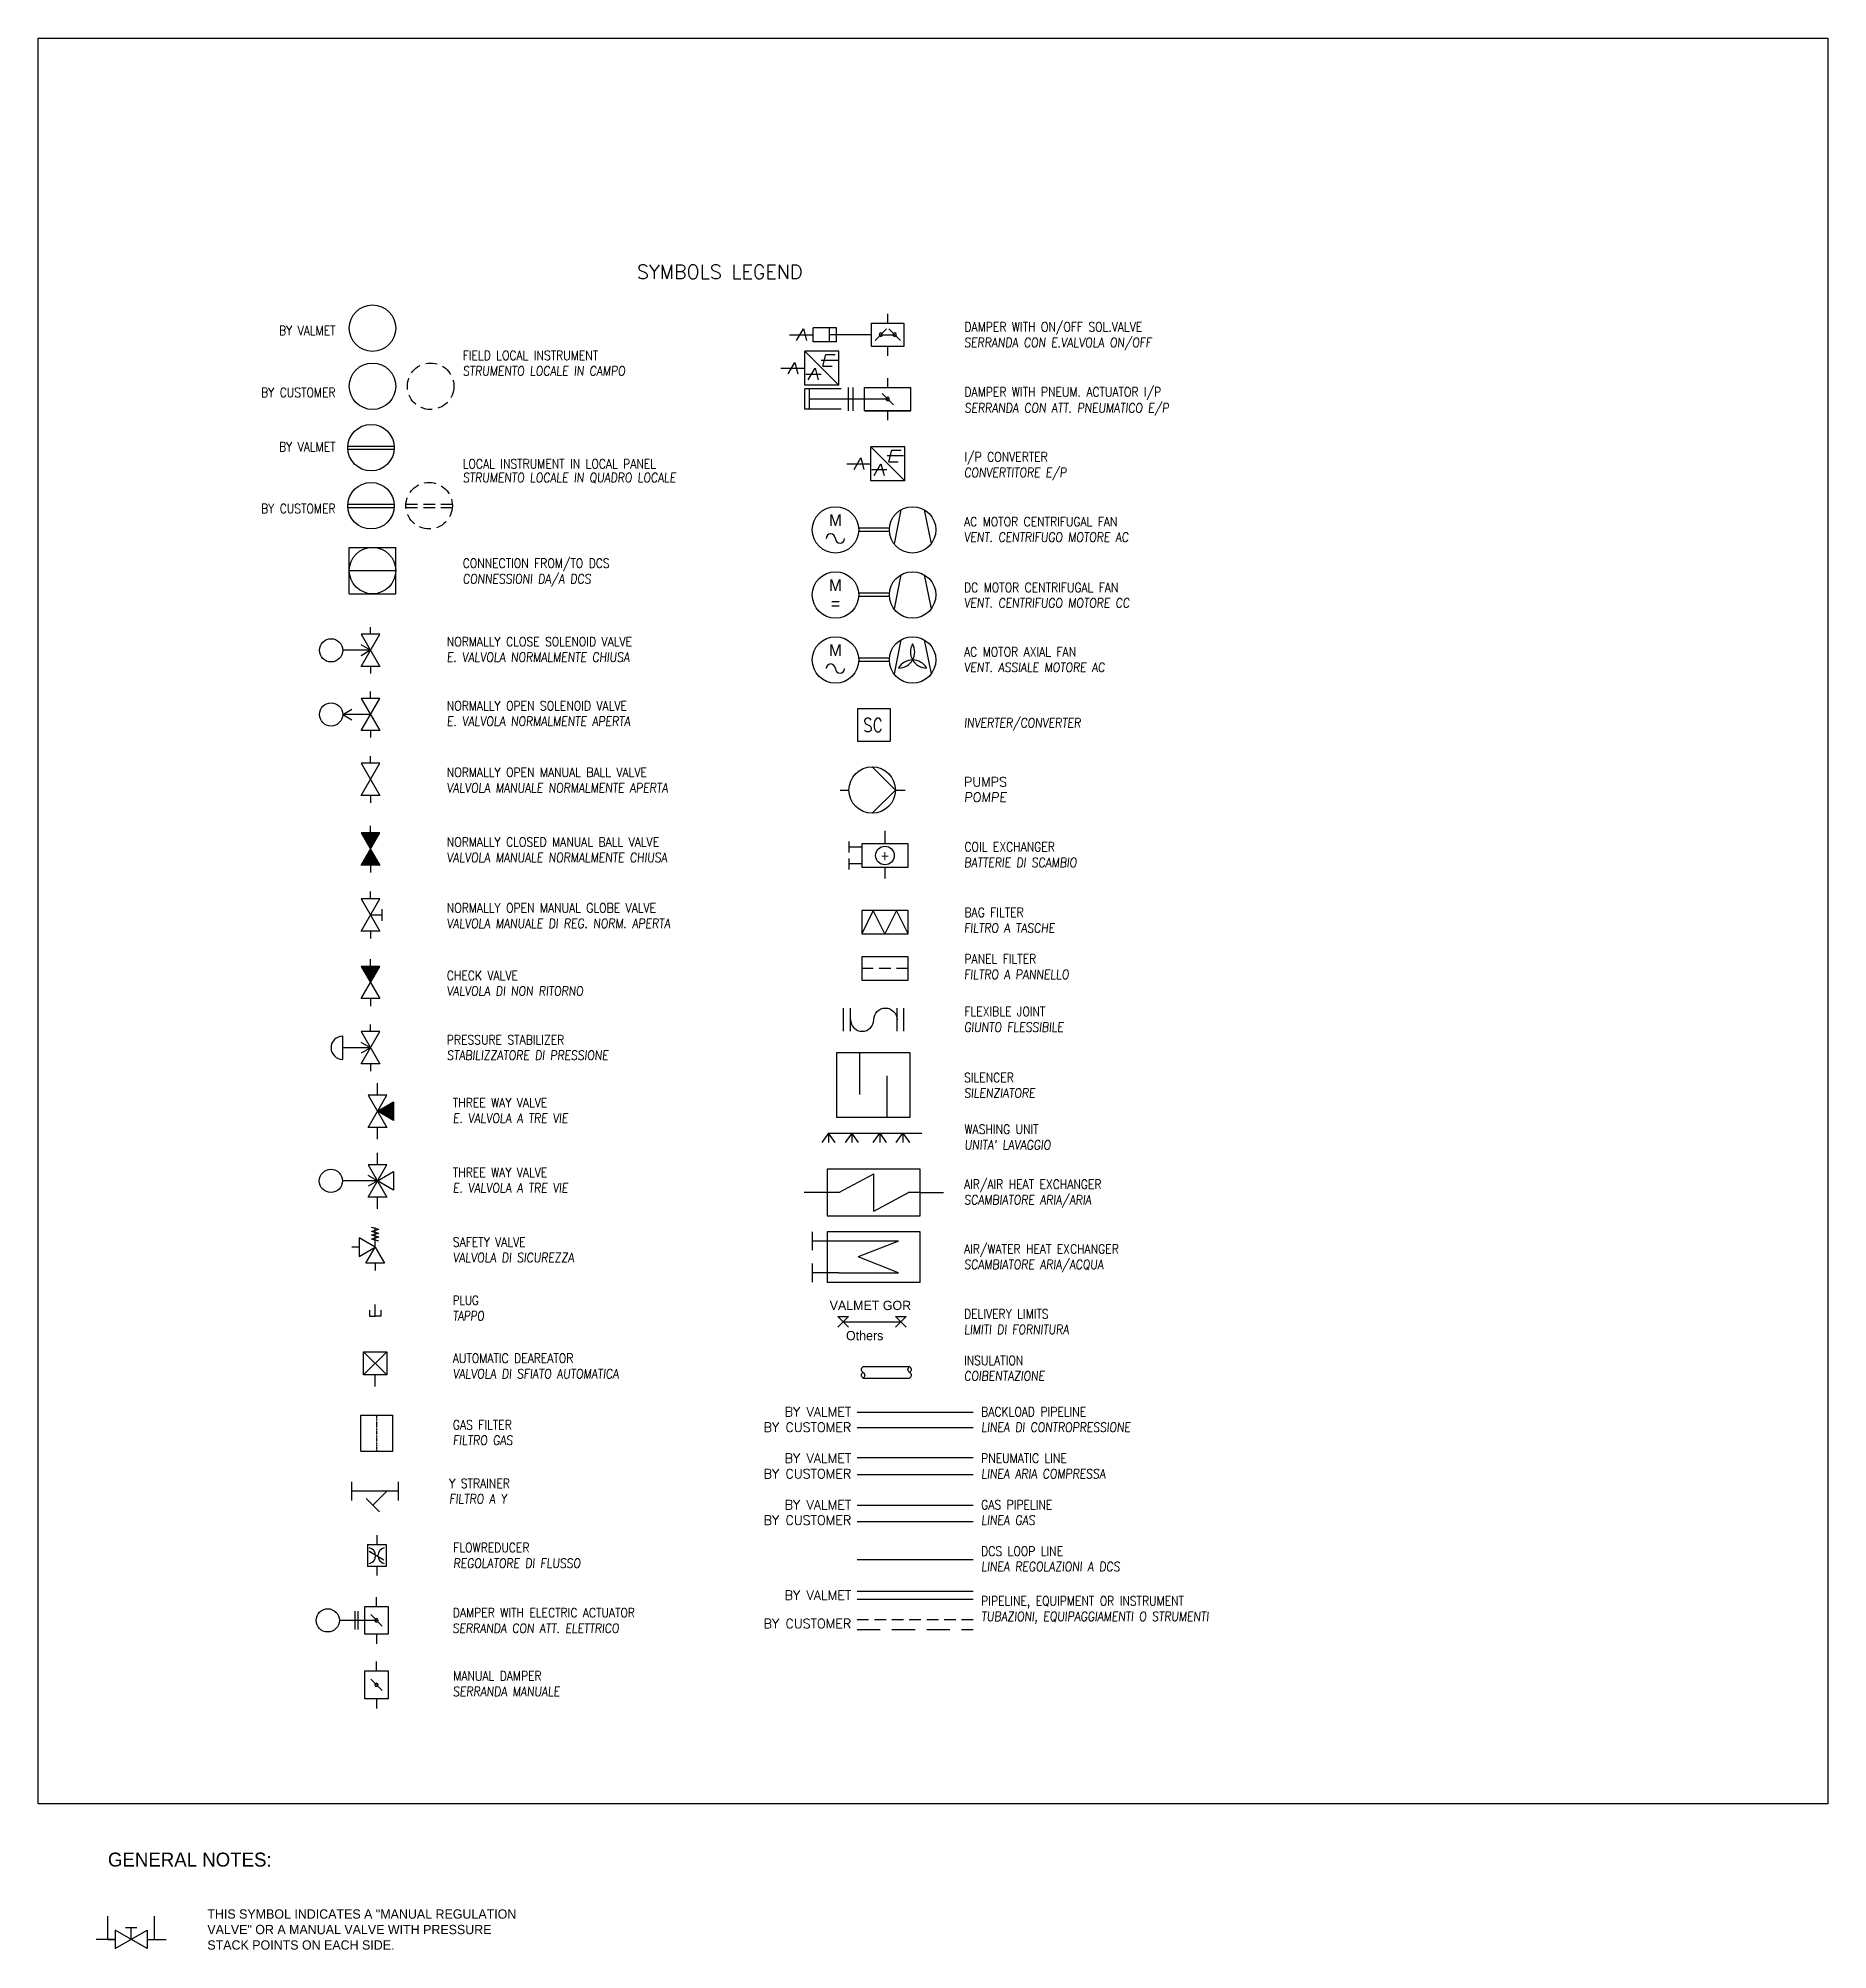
# Model space of a CAD drawing. Extents: x -512 to 738, y -1341 to -930.
# Drawn here: x 352.5 to 737.6, y -1341.4 to -930 of the extents above; entities that cross this region are included whole.
import ezdxf
from ezdxf.enums import TextEntityAlignment as Align

# ---------------------------------------------------------------- set-up
doc = ezdxf.new("R2010")
doc.units = 0
doc.header["$MEASUREMENT"] = 0
for name, pattern in [('CADRA_CONTINUOUS', [0]), ('HIDDEN', [0.375, 0.25, -0.125]), ('NASCOSTA', [0.375, 0.25, -0.125])]:
    doc.linetypes.add(name, pattern=pattern)
doc.layers.get('0').update_dxf_attribs({"linetype": 'CONTINUOUS'})
doc.layers.add('LEGEND', color=7, linetype='CONTINUOUS')
doc.styles.add('ROMANS', font='romans')
doc.linetypes.add('BACK_PRESSURE_GOR', pattern='A,5,["X",Standard,S=1.5,R=0,X=-0.1,Y=-0.75],1', length=6)
doc.linetypes.add('BACK_PRESSURE_OTHERS', pattern='A,1,-1.5,1,-1.5,1,-1.5,1,["X",Standard,S=1.5,R=0,X=-0.1,Y=-0.75],-1.5', length=10)
doc.linetypes.add('COMPRESS_AIR_GOR', pattern='A,5,["V",Standard,S=1.5,R=180,X=-0.1,Y=0.75],1', length=6)
doc.linetypes.add('COMPRESS_AIR_OTHERS', pattern='A,1,-1.5,1,-1.5,1,-1.5,1,["V",Standard,S=1.5,R=180,X=-0.1,Y=0.75],-1.5', length=10)
doc.linetypes.add('GAS_LINE', pattern='A,0.5,-0.2,["GAS",Standard,S=0.1,R=0,X=-0.1,Y=-0.05],-0.25', length=0.95)
doc.linetypes.add('PID_ELECTBINARY', pattern='A,0.125,-0.0625,0.125,-0.0625,[130,ltypeshp.shx,S=0.1,R=135,X=0,Y=0],0.125,-0.0625,0.125,-0.0625', length=0.75)
pattern_1 = [(45, (-1037.5, -1545.17884), (-0.088388348, 0.088388348), [])]

msp = doc.modelspace()

# ---------------------------------------------------------------- texts
at = {"linetype": 'CADRA_CONTINUOUS', "width": 67.8719, "attachment_point": 1}
for s, insert, char_height in [('GENERAL NOTES: ', (367.5, -1320.5), 3), ('\\P\\PTHIS SYMBOL INDICATES A "MANUAL REGULATION VALVE" OR A MANUAL VALVE WITH PRESSURE STACK POINTS ON EACH SIDE.', (388.89, -1326.05), 2)]:
    msp.add_mtext(s, dxfattribs=dict(at, insert=insert, char_height=char_height))
at = {"layer": 'LEGEND', "color": 4, "linetype": 'Continuous', "style": 'ROMANS'}
msp.add_text('SYMBOLS LEGEND', height=3, dxfattribs=at).set_placement((481.34, -981.73))
at = {"layer": 'LEGEND', "linetype": 'Continuous', "style": 'ROMANS'}
for s, width, p in [('DAMPER WITH ON/OFF SOL.VALVE', 0.85, (551.81, -993.08)), ('FIELD LOCAL INSTRUMENT', 0.85, (443.84, -999.23)), ('DAMPER WITH PNEUM. ACTUATOR I/P', 0.85, (551.81, -1007.1)), ('NORMALLY CLOSE SOLENOID VALVE', 0.85, (440.42, -1060.85)), ('NORMALLY OPEN SOLENOID VALVE', 0.85, (440.42, -1074.65)), ('NORMALLY OPEN MANUAL BALL VALVE', 0.85, (440.42, -1088.97)), ('NORMALLY CLOSED MANUAL BALL VALVE', 0.85, (440.42, -1103.97)), ('COIL EXCHANGER', 0.85, (551.81, -1105.01)), ('NORMALLY OPEN MANUAL GLOBE VALVE', 0.85, (440.42, -1118.16)), ('BAG FILTER', 0.85, (551.81, -1119.12)), ('PANEL FILTER', 0.85, (551.81, -1129.12)), ('CHECK VALVE', 0.85, (440.42, -1132.71)), ('FLEXIBLE JOINT', 0.85, (551.81, -1140.46)), ('PRESSURE STABILIZER ', 0.85, (440.42, -1146.54)), ('SILENCER', 0.85, (551.72, -1154.67)), ('THREE WAY VALVE', 0.85, (441.72, -1160.08)), ('WASHING UNIT', 0.85, (551.81, -1165.81)), ('THREE WAY VALVE', 0.85, (441.72, -1175.08)), ('SAFETY VALVE', 0.85, (441.72, -1190.08)), ('PLUG', 0.8, (441.72, -1202.62)), ('DELIVERY LIMITS', 0.85, (551.72, -1205.55)), ('AUTOMATIC DEAREATOR', 0.85, (441.72, -1215.08)), ('INSULATION', 0.85, (551.72, -1215.55)), ('BACKLOAD PIPELINE', 0.85, (555.41, -1226.61)), ('GAS FILTER', 0.85, (441.72, -1229.42)), ('PNEUMATIC LINE', 0.85, (555.41, -1236.61)), ('Y STRAINER', 0.85, (440.95, -1242.02)), ('GAS PIPELINE', 0.85, (555.41, -1246.61)), ('FLOWREDUCER', 0.85, (441.81, -1255.85)), ('DCS LOOP LINE', 0.85, (555.41, -1256.61)), ('PIPELINE, EQUIPMENT OR INSTRUMENT', 0.85, (555.41, -1267.32)), ('DAMPER WITH ELECTRIC ACTUATOR', 0.85, (441.72, -1269.85)), ('MANUAL DAMPER', 0.85, (441.81, -1283.45))]:
    msp.add_text(s, height=2, dxfattribs=dict(at, width=width)).set_placement(p)
at = {"layer": 'LEGEND', "linetype": 'Continuous', "style": 'ROMANS', "width": 0.85}
for s, p in [('BY VALMET', (416.48, -993.88)), ('BY CUSTOMER', (416.48, -1007.21)), ('BY VALMET', (416.48, -1018.88)), ('BY CUSTOMER', (416.48, -1032.21))]:
    msp.add_text(s, height=2, dxfattribs=at).set_placement(p, align=Align.RIGHT)
at = {"layer": 'LEGEND', "linetype": 'Continuous', "style": 'ROMANS', "oblique": 5}
for s, width, p in [('SERRANDA CON E.VALVOLA ON/OFF', 0.85, (551.72, -996.45)), ('STRUMENTO LOCALE IN CAMPO', 0.85, (443.84, -1002.57)), ('SERRANDA CON ATT. PNEUMATICO E/P', 0.85, (551.81, -1010.53)), ('E. VALVOLA NORMALMENTE CHIUSA', 0.85, (440.42, -1064.19)), ('E. VALVOLA NORMALMENTE APERTA', 0.85, (440.42, -1077.99)), ('VALVOLA MANUALE NORMALMENTE APERTA', 0.85, (440.42, -1092.31)), ('VALVOLA MANUALE NORMALMENTE CHIUSA', 0.85, (440.42, -1107.31)), ('BATTERIE DI SCAMBIO', 0.85, (551.72, -1108.38)), ('VALVOLA MANUALE DI REG. NORM. APERTA', 0.85, (440.42, -1121.49)), ('FILTRO A TASCHE', 0.85, (551.72, -1122.48)), ('FILTRO A PANNELLO', 0.85, (551.72, -1132.48)), ('VALVOLA DI NON RITORNO', 0.85, (440.42, -1136.04)), ('GIUNTO FLESSIBILE', 0.85, (551.72, -1143.83)), ('STABILIZZATORE DI PRESSIONE', 0.85, (440.42, -1149.87)), ('SILENZIATORE', 0.85, (551.72, -1158)), ('E. VALVOLA A TRE VIE', 0.85, (441.72, -1163.42)), ("UNITA' LAVAGGIO", 0.85, (551.81, -1169.18)), ('E. VALVOLA A TRE VIE', 0.85, (441.72, -1178.42)), ('VALVOLA DI SICUREZZA', 0.85, (441.72, -1193.42)), ('TAPPO', 0.8, (441.72, -1205.96)), ('LIMITI DI FORNITURA', 0.85, (551.72, -1208.89)), ('VALVOLA DI SFIATO AUTOMATICA', 0.85, (441.72, -1218.42)), ('COIBENTAZIONE', 0.85, (551.72, -1218.89)), ('LINEA DI CONTROPRESSIONE', 0.85, (555.41, -1229.94)), ('FILTRO GAS', 0.85, (441.72, -1232.75)), ('LINEA ARIA COMPRESSA', 0.85, (555.41, -1239.94)), ('FILTRO A Y', 0.85, (440.95, -1245.35)), ('LINEA GAS', 0.85, (555.41, -1249.94)), ('REGOLATORE DI FLUSSO', 0.85, (441.81, -1259.21)), ('LINEA REGOLAZIONI A DCS', 0.85, (555.41, -1259.94)), ('SERRANDA CON ATT. ELETTRICO', 0.85, (441.63, -1273.22)), ('TUBAZIONI, EQUIPAGGIAMENTI O STRUMENTI', 0.85, (555.41, -1270.66)), ('SERRANDA MANUALE', 0.85, (441.72, -1286.82))]:
    msp.add_text(s, height=2, dxfattribs=dict(at, width=width)).set_placement(p)
at = {"layer": 'LEGEND', "style": 'ROMANS', "width": 0.85}
msp.add_text('I/P CONVERTER', height=2, dxfattribs=at).set_placement((551.81, -1021.07))
at = {"layer": 'LEGEND', "color": 7, "style": 'ROMANS', "oblique": 5, "width": 0.85}
msp.add_text('STRUMENTO LOCALE IN QUADRO LOCALE', height=2, dxfattribs=at).set_placement((443.84, -1025.54))
at = {"layer": 'LEGEND', "color": 7, "style": 'ROMANS', "width": 0.85}
msp.add_text('LOCAL INSTRUMENT IN LOCAL PANEL', height=2, dxfattribs=at).set_placement((443.84, -1022.57))
at = {"layer": 'LEGEND', "style": 'ROMANS', "oblique": 5, "width": 0.85}
msp.add_text('CONVERTITORE E/P', height=2, dxfattribs=at).set_placement((551.72, -1024.44))
at = {"layer": 'LEGEND', "color": 7, "linetype": 'Continuous', "text_generation_flag": 2}
for s, p in [('M', (524.05, -1033.67)), ('M', (524.05, -1047.67)), ('=', (524.05, -1051.64)), ('M', (524.05, -1061.66))]:
    msp.add_text(s, height=2.5, dxfattribs=at).set_placement(p, align=Align.MIDDLE)
at = {"layer": 'LEGEND', "color": 7, "linetype": 'Continuous', "style": 'ROMANS', "width": 0.85}
for s, p in [('AC MOTOR CENTRIFUGAL FAN ', (551.72, -1035.02)), ('CONNECTION FROM/TO DCS', (443.84, -1043.98)), ('DC MOTOR CENTRIFUGAL FAN', (551.72, -1049.19)), ('AC MOTOR AXIAL FAN ', (551.72, -1063.04)), ('AIR/AIR HEAT EXCHANGER', (551.72, -1177.65)), ('AIR/WATER HEAT EXCHANGER', (551.72, -1191.57))]:
    msp.add_text(s, height=2, dxfattribs=at).set_placement(p)
at = {"layer": 'LEGEND', "color": 7, "linetype": 'Continuous', "style": 'ROMANS', "oblique": 5, "width": 0.85}
for s, p in [('VENT. CENTRIFUGO MOTORE AC', (551.72, -1038.35)), ('CONNESSIONI DA/A DCS', (443.84, -1047.32)), ('VENT. CENTRIFUGO MOTORE CC', (551.72, -1052.52)), ('VENT. ASSIALE MOTORE AC', (551.72, -1066.37)), ('INVERTER/CONVERTER', (551.72, -1078.32)), ('SCAMBIATORE ARIA/ARIA', (551.72, -1180.98)), ('SCAMBIATORE ARIA/ACQUA', (551.72, -1194.9))]:
    msp.add_text(s, height=2, dxfattribs=at).set_placement(p)
at = {"layer": 'LEGEND', "color": 7, "linetype": 'Continuous', "style": 'ROMANS', "width": 0.8}
msp.add_text('SC', height=3, dxfattribs=at).set_placement((532.12, -1077.79), align=Align.MIDDLE)
at = {"layer": 'LEGEND', "color": 7, "linetype": 'Continuous', "style": 'ROMANS'}
msp.add_text('PUMPS', height=2, dxfattribs=at).set_placement((551.72, -1091.02))
at = {"layer": 'LEGEND', "color": 7, "linetype": 'Continuous', "style": 'ROMANS', "oblique": 5}
msp.add_text('POMPE', height=2, dxfattribs=at).set_placement((551.72, -1094.35))
at = {"layer": 'LEGEND', "style": 'ROMANS', "width": 0.9}
msp.add_text('+', height=2, dxfattribs=at).set_placement((534.7, -1105.87), align=Align.MIDDLE)
at = {"layer": 'LEGEND', "linetype": 'Continuous'}
for s, p in [('VALMET GOR', (522.8, -1203.72)), ('Others', (526.33, -1210.22))]:
    msp.add_text(s, height=2, dxfattribs=at).set_placement(p)
at = {"layer": 'LEGEND', "linetype": 'Continuous', "style": 'ROMANS'}
for s, p in [('BY VALMET', (527.44, -1226.61)), ('BY CUSTOMER', (527.44, -1229.94)), ('BY CUSTOMER', (527.44, -1239.94)), ('BY VALMET', (527.44, -1236.61)), ('BY VALMET', (527.44, -1246.61)), ('BY CUSTOMER', (527.44, -1249.94)), ('BY VALMET', (527.44, -1266.1)), ('BY CUSTOMER', (527.44, -1272.2))]:
    msp.add_text(s, height=2, dxfattribs=at).set_placement(p, align=Align.RIGHT)

# ---------------------------------------------------------------- blocks, each defined once
blk = doc.blocks.new('COIL')
at = {"color": 1}
for p, q in [((0, 2.5), (0, -2.5)), ((10, 2.5), (0, 2.5)), ((10, -2.5), (10, 2.5)), ((0, -2.5), (10, -2.5))]:
    blk.add_line(p, q, dxfattribs=at)
blk.add_circle((5, 0), 2)
blk = doc.blocks.new('INSULATION LEG')
at = {"color": 1, "linetype": 'Continuous', "ltscale": 10}
for p, q in [((10, 1.25), (0, 1.25)), ((10, -1.25), (0, -1.25))]:
    blk.add_line(p, q, dxfattribs=at)
for centre, radius, start, end in [((0.37, 0.62), 0.725, 120.5075, 239.4925), ((0.39, -0.62), 0.736, 121.8395, 238.1605), ((-0.37, 0.62), 0.725, 300.5075, 59.4925), ((10.39, -0.62), 0.736, 121.8395, 238.1605), ((9.63, 0.62), 0.725, 300.5075, 59.4925), ((9.61, -0.62), 0.736, 301.8395, 58.1605)]:
    blk.add_arc(centre, radius, start, end, dxfattribs=at)

# ---------------------------------------------------------------- hatches: boundary and pattern name
at = {"layer": 'LEGEND', "ltscale": 10}
h = msp.add_hatch(dxfattribs=at)
h.set_pattern_fill('ANSI31', color=1, style=0)
h.set_pattern_definition([(45, (-1037.5, -1531.44363), (-0.088388348, 0.088388348), [])])
h.paths.add_polyline_path([(422.01, -1101.02), (424.01, -1104.49), (426.01, -1101.02)])
h.paths.add_polyline_path([(422.01, -1107.95), (426.01, -1107.95), (424.01, -1104.49)])
h = msp.add_hatch(dxfattribs=at)
h.set_pattern_fill('ANSI31', color=1, style=0)
h.set_pattern_definition(pattern_1)
h.paths.add_polyline_path([(422.01, -1129.76), (424.01, -1133.22), (426.01, -1129.76)])
h = msp.add_hatch(dxfattribs=at)
h.set_pattern_fill('ANSI31', color=1, style=0)
h.set_pattern_definition(pattern_1)
h.paths.add_polyline_path([(428.95, -1162.92), (428.95, -1158.92), (425.48, -1160.92)])

# ---------------------------------------------------------------- linework, layer by layer
at = {"ltscale": 10}
msp.add_lwpolyline([(352.5, -929.96), (737.58, -929.96), (737.58, -1310), (352.5, -1310)], close=True, dxfattribs=at)
at = {"layer": 'LEGEND', "color": 1, "linetype": 'Continuous'}
for p, q in [((531.8, -996.28), (531.8, -991.28)), ((531.8, -991.28), (538.8, -991.28)), ((538.8, -991.28), (538.8, -996.28)), ((533.8, -993.78), (536.8, -993.78)), ((538.8, -996.28), (531.8, -996.28)), ((518.44, -1009.82), (518.44, -1005.45)), ((530.3, -1005.13), (540.3, -1005.13)), ((530.3, -1010.13), (530.3, -1005.13)), ((540.3, -1010.13), (540.3, -1005.13)), ((530.3, -1010.13), (540.3, -1010.13)), ((540.3, -1010.13), (530.3, -1010.13)), ((422.01, -1058.25), (426.01, -1065.17)), ((422.01, -1065.17), (426.01, -1058.25)), ((426.01, -1058.25), (422.01, -1058.25)), ((538.15, -1059.45), (536.65, -1066.78)), ((543.15, -1059.45), (544.65, -1066.78)), ((426.01, -1065.17), (422.01, -1065.17)), ((422.01, -1078.97), (426.01, -1072.05)), ((422.01, -1072.05), (426.01, -1078.97)), ((426.01, -1072.05), (422.01, -1072.05)), ((426.01, -1078.97), (422.01, -1078.97)), ((426.01, -1086.02), (422.01, -1086.02)), ((422.01, -1092.95), (426.01, -1086.02)), ((422.01, -1086.02), (426.01, -1092.95)), ((426.01, -1092.95), (422.01, -1092.95)), ((426.01, -1101.02), (422.01, -1101.02)), ((422.01, -1107.95), (426.01, -1101.02)), ((422.01, -1101.02), (426.01, -1107.95)), ((426.01, -1107.95), (422.01, -1107.95)), ((426.01, -1115.21), (422.01, -1115.21)), ((422.01, -1122.13), (426.01, -1115.21)), ((422.01, -1115.21), (426.01, -1122.13)), ((426.01, -1122.13), (422.01, -1122.13)), ((426.01, -1129.76), (422.01, -1129.76)), ((422.01, -1136.69), (426.01, -1129.76)), ((422.01, -1129.76), (426.01, -1136.69)), ((426.01, -1136.69), (422.01, -1136.69)), ((426.01, -1143.79), (422.01, -1143.79)), ((422.01, -1150.72), (426.01, -1143.79)), ((422.01, -1143.79), (426.01, -1150.72)), ((418.01, -1149.76), (418.01, -1144.76)), ((426.01, -1150.72), (422.01, -1150.72)), ((524.33, -1162.29), (524.33, -1148.29)), ((524.33, -1148.29), (530.08, -1148.29)), ((529.33, -1157.29), (529.33, -1148.29)), ((530.08, -1148.29), (540.08, -1148.29)), ((540.08, -1148.29), (540.08, -1162.29)), ((535.08, -1153.29), (535.08, -1162.29)), ((423.48, -1164.39), (427.48, -1157.46)), ((423.48, -1157.46), (427.48, -1164.39)), ((427.48, -1157.46), (423.48, -1157.46)), ((425.48, -1160.92), (428.95, -1158.92)), ((428.95, -1158.92), (428.95, -1162.92)), ((427.48, -1164.39), (423.48, -1164.39)), ((428.95, -1162.92), (425.48, -1160.92)), ((530.08, -1162.29), (524.33, -1162.29)), ((540.08, -1162.29), (530.08, -1162.29)), ((423.48, -1179.39), (427.48, -1172.46)), ((423.48, -1172.46), (427.48, -1179.39)), ((427.48, -1172.46), (423.48, -1172.46)), ((425.48, -1175.92), (428.95, -1173.92)), ((428.95, -1177.92), (425.48, -1175.92)), ((428.95, -1173.92), (428.95, -1177.92)), ((542.3, -1173.4), (522.3, -1173.4)), ((522.3, -1173.4), (522.3, -1183.4)), ((542.3, -1183.4), (542.3, -1173.4)), ((427.48, -1179.39), (423.48, -1179.39)), ((522.3, -1183.4), (542.3, -1183.4)), ((425, -1190.18), (421.54, -1188.18)), ((421.54, -1188.18), (421.54, -1192.18)), ((542.27, -1186.87), (522.27, -1186.87)), ((522.27, -1186.87), (522.27, -1197.76)), ((542.27, -1192.3), (542.27, -1186.87)), ((421.54, -1192.18), (425, -1190.18)), ((423, -1193.64), (425, -1190.18)), ((425, -1190.18), (427, -1193.64)), ((542.27, -1197.76), (542.27, -1192.3)), ((427, -1193.64), (423, -1193.64)), ((542.27, -1197.76), (522.27, -1197.76)), ((421.93, -1234.1), (421.93, -1226.37)), ((421.93, -1226.37), (428.82, -1226.37)), ((428.82, -1234.1), (428.82, -1226.37)), ((421.93, -1234.1), (428.82, -1234.1)), ((420, -1244.72), (420, -1240.72)), ((430, -1244.72), (430, -1240.72)), ((430, -1242.72), (420, -1242.72)), ((425.91, -1247.14), (423.09, -1244.31)), ((424.5, -1245.72), (427.5, -1242.72)), ((423.33, -1254.15), (423.33, -1258.94)), ((423.33, -1254.15), (427.35, -1254.15)), ((427.35, -1254.15), (427.35, -1258.94)), ((427.35, -1258.94), (423.33, -1258.94)), ((422.8, -1267.51), (427.8, -1267.51)), ((422.8, -1273.51), (422.8, -1267.51)), ((427.8, -1267.51), (427.8, -1273.51)), ((427.8, -1273.51), (422.8, -1273.51)), ((422.8, -1281.4), (427.8, -1281.4)), ((422.8, -1287.4), (422.8, -1281.4)), ((427.8, -1281.4), (427.8, -1287.4)), ((427.8, -1287.4), (422.8, -1287.4)), ((367.5, -1339.17), (367.5, -1334.17)), ((369.04, -1341.17), (375.96, -1337.17)), ((375.96, -1341.17), (369.04, -1337.17)), ((369.04, -1337.17), (369.04, -1341.17)), ((373.75, -1336.67), (371.25, -1336.67)), ((372.5, -1339.17), (372.5, -1336.67)), ((375.96, -1337.17), (375.96, -1341.17)), ((377.5, -1339.17), (377.5, -1334.17)), ((369.04, -1339.17), (365, -1339.17)), ((367.5, -1339.17), (369.04, -1339.17)), ((375.96, -1339.17), (377.5, -1339.17)), ((375.96, -1339.17), (380, -1339.17))]:
    msp.add_line(p, q, dxfattribs=at)
at = {"layer": 'LEGEND', "color": 3}
for p, q in [((535.3, -991.28), (535.3, -989.25)), ((535.3, -998.3), (535.3, -996.28)), ((535.3, -1005.13), (535.3, -1003.11)), ((535.3, -1012.16), (535.3, -1010.13)), ((534.7, -1100.53), (534.7, -1103.37)), ((534.7, -1108.37), (534.7, -1110.84)), ((522.3, -1178.4), (517.3, -1178.4)), ((542.3, -1178.4), (547.3, -1178.4)), ((425.3, -1267.51), (425.3, -1265.48)), ((425.3, -1273.51), (425.3, -1275.57)), ((425.3, -1281.4), (425.3, -1279.37)), ((425.3, -1287.4), (425.3, -1289.46))]:
    msp.add_line(p, q, dxfattribs=at)
at = {"layer": 'LEGEND', "color": 4}
for p, q in [((514.14, -993.78), (519.27, -993.78)), ((512.32, -1000.98), (517.45, -1000.98)), ((526.5, -1021.56), (531.63, -1021.56))]:
    msp.add_line(p, q, dxfattribs=at)
at = {"layer": 'LEGEND', "color": 7}
for p, q in [((515.69, -995.03), (517.14, -992.53)), ((517.14, -992.53), (517.81, -995.03)), ((513.88, -1002.23), (515.32, -999.73)), ((515.32, -999.73), (515.99, -1002.23)), ((524.54, -999.3), (520.98, -999.3)), ((521.34, -1000.55), (522.01, -998.05)), ((522.01, -998.05), (524.01, -998.05)), ((517.69, -1002.24), (520.95, -1002.24)), ((518.21, -1003.49), (519.66, -1000.99)), ((519.66, -1000.99), (520.33, -1003.49)), ((521.34, -1000.55), (523.34, -1000.55)), ((528.06, -1022.81), (529.5, -1020.31)), ((529.5, -1020.31), (530.17, -1022.81)), ((538.72, -1019.88), (535.16, -1019.88)), ((535.52, -1021.13), (536.19, -1018.63)), ((536.19, -1018.63), (538.19, -1018.63)), ((531.87, -1022.82), (535.13, -1022.82)), ((532.39, -1024.07), (533.84, -1021.57)), ((533.84, -1021.57), (534.51, -1024.07)), ((535.52, -1021.13), (537.52, -1021.13)), ((528.8, -1074.24), (528.8, -1081.24)), ((535.8, -1074.24), (535.8, -1081.24))]:
    msp.add_line(p, q, dxfattribs=at)
at = {"layer": 'LEGEND', "color": 1}
for p, q in [((524.27, -992.28), (519.27, -992.28)), ((519.27, -995.28), (519.27, -992.28)), ((524.27, -995.28), (519.27, -995.28)), ((524.27, -995.28), (524.27, -992.28)), ((524.8, -1004.65), (517.45, -997.31)), ((524.8, -997.31), (517.45, -997.31)), ((517.45, -1004.65), (517.45, -997.31)), ((524.8, -1004.65), (524.8, -997.31)), ((524.8, -1004.65), (517.45, -1004.65)), ((538.98, -1017.88), (531.63, -1017.88)), ((538.98, -1025.23), (531.63, -1017.88)), ((531.63, -1025.23), (531.63, -1017.88)), ((538.98, -1025.23), (538.98, -1017.88)), ((538.98, -1025.23), (531.63, -1025.23)), ((538.15, -1031.46), (536.65, -1038.79)), ((543.15, -1031.46), (544.65, -1038.79)), ((538.15, -1045.46), (536.65, -1052.79)), ((543.15, -1045.46), (544.65, -1052.79)), ((536.96, -1091.79), (531.96, -1086.79)), ((531.96, -1096.79), (536.96, -1091.79)), ((539.7, -1117.7), (529.7, -1117.7)), ((529.7, -1117.7), (529.7, -1122.7)), ((539.7, -1122.7), (539.7, -1117.7)), ((529.7, -1122.7), (539.7, -1122.7)), ((539.7, -1127.7), (529.7, -1127.7)), ((529.7, -1127.7), (529.7, -1132.7)), ((539.7, -1132.7), (539.7, -1127.7)), ((529.7, -1132.7), (539.7, -1132.7))]:
    msp.add_line(p, q, dxfattribs=at)
at = {"layer": 'LEGEND'}
for p, q in [((522.77, -995.28), (522.77, -992.28)), ((531.8, -993.78), (522.77, -993.78)), ((419.43, -1049.55), (419.43, -1039.55)), ((419.43, -1039.55), (429.43, -1039.55)), ((429.43, -1049.55), (429.43, -1039.55)), ((419.43, -1044.55), (429.43, -1044.55)), ((419.43, -1049.55), (429.43, -1049.55)), ((532.2, -1117.7), (529.7, -1122.7)), ((534.7, -1122.7), (532.2, -1117.7)), ((537.2, -1117.7), (534.7, -1122.7)), ((539.7, -1122.7), (537.2, -1117.7)), ((525.8, -1143.71), (525.8, -1138.71)), ((527.3, -1143.71), (527.3, -1138.71)), ((537.3, -1143.71), (537.3, -1138.71)), ((538.8, -1143.71), (538.8, -1138.71)), ((425.78, -1186.37), (424.22, -1185.95)), ((425.78, -1186.37), (424.22, -1186.79)), ((425.78, -1187.21), (424.22, -1186.79)), ((425.78, -1187.21), (424.22, -1187.63)), ((425.78, -1188.05), (424.22, -1187.63)), ((425.78, -1188.05), (424.22, -1188.47)), ((425.78, -1188.89), (424.22, -1188.47)), ((425, -1190.18), (425, -1185.95))]:
    msp.add_line(p, q, dxfattribs=at)
at = {"layer": 'LEGEND', "linetype": 'Continuous'}
for p, q in [((532.57, -995.02), (535.04, -992.54)), ((535.57, -992.54), (538.04, -995.02)), ((525.26, -1005.45), (517.44, -1005.45)), ((535.3, -1007.63), (518.44, -1007.63)), ((534.07, -1006.4), (536.54, -1008.87)), ((525.26, -1009.82), (517.44, -1009.82)), ((419.13, -1017.74), (429.1, -1017.74)), ((419.13, -1018.44), (429.1, -1018.44)), ((419.13, -1030.24), (429.1, -1030.24)), ((419.13, -1030.94), (429.1, -1030.94)), ((535.65, -1035.44), (529.04, -1035.44)), ((535.65, -1036.14), (529.04, -1036.14)), ((535.65, -1049.44), (529.04, -1049.44)), ((535.65, -1050.14), (529.04, -1050.14)), ((424.01, -1061.71), (422.01, -1060.56)), ((424.01, -1061.71), (418.01, -1061.71)), ((424.01, -1061.71), (422.01, -1062.87)), ((535.65, -1063.43), (529.04, -1063.43)), ((535.65, -1064.13), (529.04, -1064.13)), ((418.01, -1075.51), (420.01, -1074.35)), ((418.01, -1075.51), (420.01, -1076.66)), ((424.01, -1075.51), (418.01, -1075.51)), ((424.01, -1147.26), (418.01, -1147.26)), ((424.01, -1147.26), (422.01, -1146.1)), ((424.01, -1147.26), (422.01, -1148.41)), ((425.48, -1175.92), (417.98, -1175.92)), ((425.48, -1175.92), (423.48, -1174.77)), ((425.48, -1175.92), (423.48, -1177.08)), ((524.8, -1178.4), (532.3, -1174.4)), ((524.8, -1178.4), (522.3, -1178.4)), ((532.3, -1182.4), (539.8, -1178.4)), ((542.3, -1178.4), (539.8, -1178.4)), ((526.85, -1205.09), (524.56, -1207.38)), ((524.56, -1205.09), (526.85, -1207.38)), ((524.56, -1205.09), (526.85, -1205.09)), ((537, -1205.09), (539.3, -1207.38)), ((539.3, -1205.09), (537, -1207.38)), ((537, -1205.09), (539.3, -1205.09)), ((525.71, -1206.24), (538.15, -1206.24)), ((423.68, -1255.63), (426.85, -1257.46)), ((425.3, -1270.51), (417.3, -1270.51)), ((420.6, -1268.51), (420.6, -1272.51)), ((421.3, -1268.51), (421.3, -1272.51)), ((426.54, -1271.75), (424.07, -1269.27)), ((426.54, -1285.64), (424.07, -1283.16))]:
    msp.add_line(p, q, dxfattribs=at)
at = {"layer": 'LEGEND', "color": 7, "linetype": 'Continuous'}
for p, q in [((517.44, -1009.82), (517.44, -1005.45)), ((526.87, -1010.13), (526.87, -1005.13)), ((527.87, -1010.13), (527.87, -1005.13)), ((528.8, -1074.24), (535.8, -1074.24)), ((528.8, -1081.24), (535.8, -1081.24)), ((425.48, -1157.46), (425.48, -1154.89)), ((425.48, -1166.96), (425.48, -1164.39)), ((425.48, -1172.46), (425.48, -1169.89)), ((532.3, -1182.4), (532.3, -1174.4)), ((425.48, -1181.96), (425.48, -1179.39))]:
    msp.add_line(p, q, dxfattribs=at)
at = {"layer": 'LEGEND', "color": 7, "linetype": 'HIDDEN', "ltscale": 10}
for p, q in [((431.63, -1030.24), (441.6, -1030.24)), ((431.63, -1030.94), (441.6, -1030.94))]:
    msp.add_line(p, q, dxfattribs=at)
at = {"layer": 'LEGEND', "color": 2, "linetype": 'Continuous'}
for p, q in [((424.01, -1058.25), (424.01, -1056.75)), ((424.01, -1065.17), (424.01, -1066.67)), ((424.01, -1072.05), (424.01, -1070.55)), ((424.01, -1078.97), (424.01, -1080.47)), ((424.01, -1086.02), (424.01, -1084.46)), ((424.01, -1092.95), (424.01, -1094.55)), ((424.01, -1101.02), (424.01, -1099.46)), ((424.01, -1107.95), (424.01, -1109.55)), ((424.01, -1115.21), (424.01, -1113.65)), ((424.01, -1122.13), (424.01, -1123.73)), ((424.01, -1129.76), (424.01, -1128.2)), ((424.01, -1136.69), (424.01, -1138.29)), ((424.01, -1143.79), (424.01, -1142.23)), ((424.01, -1150.72), (424.01, -1152.32)), ((425.34, -1252.16), (425.34, -1254.15)), ((425.34, -1258.94), (425.34, -1260.84))]:
    msp.add_line(p, q, dxfattribs=at)
at = {"layer": 'LEGEND', "color": 5, "linetype": 'Continuous'}
for p, q in [((525.09, -1091.79), (526.96, -1091.79)), ((536.96, -1091.79), (539.06, -1091.79)), ((522.55, -1165.64), (521.13, -1167.68)), ((522.55, -1165.64), (542.61, -1165.64)), ((522.55, -1165.64), (522.55, -1167.67)), ((523.98, -1167.68), (522.55, -1165.64)), ((527.55, -1165.64), (526.13, -1167.68)), ((528.98, -1167.68), (527.55, -1165.64)), ((527.55, -1165.64), (527.55, -1167.67)), ((532.14, -1167.68), (533.57, -1165.64)), ((533.57, -1165.64), (534.99, -1167.68)), ((533.57, -1165.64), (533.57, -1167.67)), ((537.14, -1167.68), (538.57, -1165.64)), ((538.57, -1165.64), (539.99, -1167.68)), ((538.57, -1165.64), (538.57, -1167.67)), ((519.06, -1186.87), (519.06, -1190.86)), ((537.62, -1188.87), (519.06, -1188.87)), ((519.06, -1193.72), (519.06, -1197.72)), ((522.27, -1195.72), (519.06, -1195.72)), ((524.77, -1195.72), (522.27, -1195.72))]:
    msp.add_line(p, q, dxfattribs=at)
at = {"layer": 'LEGEND', "color": 5}
for p, q in [((526.97, -1105.26), (526.97, -1102.88)), ((529.7, -1104.07), (526.97, -1104.07)), ((526.97, -1108.86), (526.97, -1106.49)), ((529.7, -1107.67), (526.97, -1107.67)), ((537.62, -1188.87), (528.94, -1192.29)), ((537.62, -1195.72), (528.94, -1192.29)), ((524.77, -1195.72), (537.62, -1195.72))]:
    msp.add_line(p, q, dxfattribs=at)
at = {"layer": 'LEGEND', "color": 1, "ltscale": 10}
for p, q in [((424.01, -1118.67), (426.51, -1118.67)), ((426.51, -1119.92), (426.51, -1117.42)), ((423.75, -1203.75), (423.75, -1205)), ((423.75, -1205), (425, -1205)), ((425, -1205), (425, -1202.5)), ((426.25, -1205), (425, -1205)), ((426.25, -1203.75), (426.25, -1205)), ((422.5, -1217.68), (427.5, -1212.68)), ((422.5, -1212.68), (427.5, -1217.68)), ((425, -1220.18), (425, -1217.68))]:
    msp.add_line(p, q, dxfattribs=at)
at = {"layer": 'LEGEND', "linetype": 'HIDDEN', "ltscale": 10}
msp.add_line((539.7, -1130.2), (529.7, -1130.2), dxfattribs=at)
at = {"layer": 'LEGEND', "ltscale": 10}
for p, q in [((421.54, -1190.18), (420, -1190.18)), ((425, -1193.64), (425, -1195.18))]:
    msp.add_line(p, q, dxfattribs=at)
at = {"layer": 'LEGEND', "color": 4, "linetype": 'BACK_PRESSURE_GOR'}
msp.add_line((528.69, -1225.69), (553.69, -1225.69), dxfattribs=at)
at = {"layer": 'LEGEND', "linetype": 'NASCOSTA'}
msp.add_line((425.38, -1234.1), (425.38, -1226.37), dxfattribs=at)
at = {"layer": 'LEGEND', "linetype": 'BACK_PRESSURE_OTHERS'}
msp.add_line((528.69, -1228.97), (553.69, -1228.97), dxfattribs=at)
at = {"layer": 'LEGEND', "color": 4, "linetype": 'COMPRESS_AIR_GOR'}
msp.add_line((528.69, -1235.47), (553.69, -1235.47), dxfattribs=at)
at = {"layer": 'LEGEND', "linetype": 'COMPRESS_AIR_OTHERS'}
msp.add_line((528.69, -1239.08), (553.69, -1239.08), dxfattribs=at)
at = {"layer": 'LEGEND', "color": 2, "linetype": 'GAS_LINE', "ltscale": 10}
msp.add_line((528.69, -1245.71), (553.69, -1245.71), dxfattribs=at)
at = {"layer": 'LEGEND', "linetype": 'GAS_LINE', "ltscale": 10}
msp.add_line((528.69, -1249.21), (553.69, -1249.21), dxfattribs=at)
at = {"layer": 'LEGEND', "linetype": 'PID_ELECTBINARY', "ltscale": 10}
msp.add_line((528.69, -1257.41), (553.69, -1257.41), dxfattribs=at)
at = {"layer": 'LEGEND', "color": 1, "linetype": 'Continuous', "ltscale": 10}
msp.add_line((528.69, -1264.22), (553.69, -1264.22), dxfattribs=at)
at = {"layer": 'LEGEND', "color": 3, "linetype": 'Continuous', "ltscale": 10}
msp.add_line((553.69, -1266.03), (528.69, -1266.03), dxfattribs=at)
at = {"layer": 'LEGEND', "color": 222, "linetype": 'HIDDEN', "ltscale": 10}
msp.add_line((528.69, -1270.33), (553.69, -1270.33), dxfattribs=at)
at = {"layer": 'LEGEND', "color": 107, "linetype": 'HIDDEN', "ltscale": 20}
msp.add_line((528.69, -1272.46), (553.69, -1272.46), dxfattribs=at)
at = {"layer": 'LEGEND'}
msp.add_lwpolyline([(527.3, -1141.21, 1), (532.3, -1141.21, -1), (537.3, -1141.21)], format="xyb", dxfattribs=at)
at = {"layer": 'LEGEND', "color": 1, "ltscale": 10}
msp.add_lwpolyline([(422.5, -1212.68), (427.5, -1212.68), (427.5, -1217.68), (422.5, -1217.68)], close=True, dxfattribs=at)
at = {"layer": 'LEGEND', "color": 1, "linetype": 'Continuous'}
for centre, radius in [((424.43, -992.37), 5), ((424.11, -1018.09), 5), ((524.05, -1035.79), 5), ((524.05, -1049.79), 5), ((415.51, -1061.71), 2.5), ((524.05, -1063.78), 5), ((540.65, -1063.78), 5), ((415.51, -1075.51), 2.5), ((415.48, -1175.92), 2.5), ((414.8, -1270.51), 2.5)]:
    msp.add_circle(centre, radius, dxfattribs=at)
at = {"layer": 'LEGEND', "linetype": 'Continuous'}
for centre in [(424.43, -1004.87), (424.11, -1030.59)]:
    msp.add_circle(centre, 5, dxfattribs=at)
at = {"layer": 'LEGEND', "color": 240, "linetype": 'HIDDEN', "ltscale": 10}
for centre in [(436.93, -1004.87), (436.61, -1030.59)]:
    msp.add_circle(centre, 5, dxfattribs=at)
at = {"layer": 'LEGEND', "color": 1}
for centre in [(540.65, -1035.79), (540.65, -1049.79), (531.96, -1091.79)]:
    msp.add_circle(centre, 5, dxfattribs=at)
at = {"layer": 'LEGEND'}
msp.add_circle((424.43, -1044.55), 5, dxfattribs=at)
at = {"layer": 'LEGEND', "linetype": 'Continuous'}
for centre, radius, start, end in [((533.8, -993.78), 0.375, 90, 270), ((533.8, -993.78), 0.375, 270, 90), ((536.8, -993.78), 0.375, 0, 180), ((536.8, -993.78), 0.375, 180, 0), ((535.3, -1007.63), 0.375, 90, 270), ((535.3, -1007.63), 0.375, 270, 90), ((423.33, -1256.58), 1.75, 283.7176, 76.2824), ((427.35, -1256.58), 1.75, 102.6116, 257.3884), ((425.3, -1270.51), 0.375, 90, 270), ((425.3, -1270.51), 0.375, 270, 90), ((425.3, -1284.4), 0.375, 90, 270), ((425.3, -1284.4), 0.375, 270, 90)]:
    msp.add_arc(centre, radius, start, end, dxfattribs=at)
at = {"layer": 'LEGEND', "color": 7, "linetype": 'Continuous'}
for centre, start, end in [((523.03, -1037.65), 0, 180), ((525.03, -1037.65), 180, 0), ((523.03, -1065.65), 0, 180), ((525.03, -1065.65), 180, 0)]:
    msp.add_arc(centre, 1, start, end, dxfattribs=at)
at = {"layer": 'LEGEND'}
for centre, start, end in [((537.65, -1062.05), 270, 30), ((543.66, -1062.05), 150, 270), ((540.65, -1067.25), 30, 150)]:
    msp.add_arc(centre, 3.47, start, end, dxfattribs=at)
at = {"layer": 'LEGEND', "color": 1, "linetype": 'Continuous'}
msp.add_arc((418.01, -1147.26), 2.5, 90, 270, dxfattribs=at)
at = {"layer": 'LEGEND', "linetype": 'Continuous'}
msp.add_solid([(423.68, -1255.63), (423.96, -1256.05), (424.19, -1255.65)], dxfattribs=at)

# ---------------------------------------------------------------- block references
at = {"layer": 'LEGEND', "rotation": 180}
msp.add_blockref('COIL', (539.7, -1105.87), dxfattribs=at)
at = {"layer": 'LEGEND', "xscale": -1}
msp.add_blockref('INSULATION LEG', (540, -1217.14), dxfattribs=at)

msp.set_redraw_order([(e.dxf.handle, doc.entitydb.next_handle()) for e in msp.query("TEXT MTEXT ATTDEF DIMENSION ARC_DIMENSION")])  # texts and dimensions are drawn at this point

doc.saveas('drawing.dxf')
